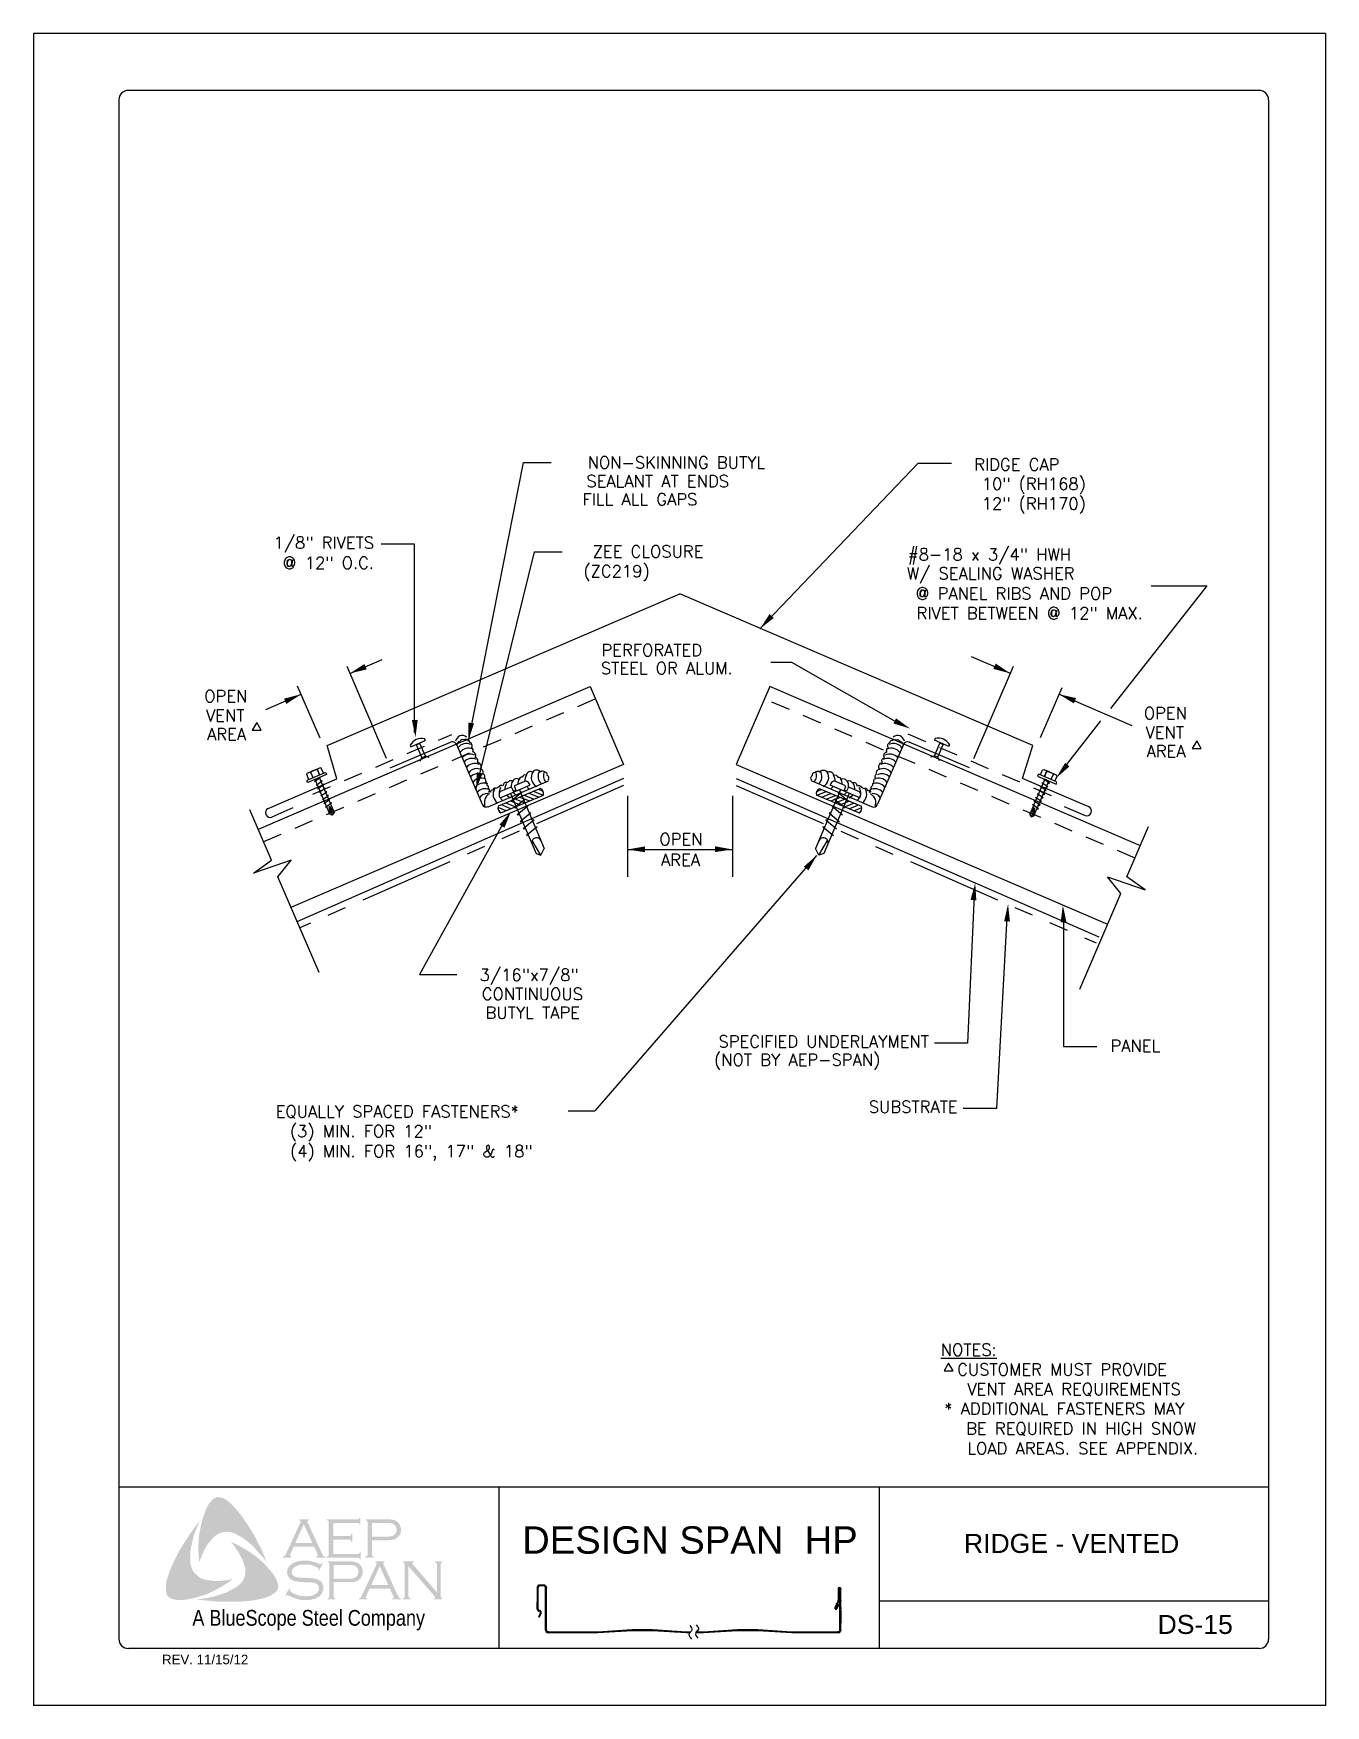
# Model space of a CAD drawing. Extents: x 137.8 to 146.3, y -26 to -15.
import ezdxf
from ezdxf.enums import TextEntityAlignment as Align

# ---------------------------------------------------------------- set-up
doc = ezdxf.new("R2010")
doc.units = 0
doc.header["$LTSCALE"] = 0.5
doc.header["$MEASUREMENT"] = 0
doc.linetypes.add('HIDDEN', pattern=[0.375, 0.25, -0.125])
doc.linetypes.add('PHANTOM', pattern=[2.5, 1.25, -0.25, 0.25, -0.25, 0.25, -0.25])
doc.layers.get('0').update_dxf_attribs({"linetype": 'CONTINUOUS'})
for name, color, linetype in [('BORDER', 9, 'CONTINUOUS'), ('DIM', 4, 'CONTINUOUS'), ('DWG', 2, 'CONTINUOUS'), ('LAYER_1', 160, 'CONTINUOUS')]:
    doc.layers.add(name, color=color, linetype=linetype)
doc.styles.add('ROMAND', font='romand.shx')
doc.styles.get("Standard").update_dxf_attribs({"font": 'romans.shx'})
doc.styles.add('STD', font='simplex.shx', dxfattribs={"height": 0.125})

msp = doc.modelspace()

# ---------------------------------------------------------------- texts
at = {"layer": 'BORDER', "attachment_point": 5, "style": 'ROMAND'}
for s, insert, char_height, width in [('\\pt1.98;{\\fArial|b0|i0|c0|p34;DESIGN SPAN  HP }', (142.076, -24.937), 0.18, 2.50147), ('\\pt1.375;{\\fArial|b0|i0|c0|p34;RIDGE - VENTED}', (144.587, -24.959), 0.125, 2.50147), ('\\pt1.375;{\\fArial|b0|i0|c0|p34;DS-15}', (145.4, -25.492), 0.125, 0.60955), ('\\pt0.6875;{\\fArial|b0|i0|c0|p34;REV. 11/15/12}', (138.887, -25.722), 0.0625, 0.80556)]:
    msp.add_mtext(s, dxfattribs=dict(at, insert=insert, char_height=char_height, width=width))
at = {"layer": 'DIM'}
for s, height, p in [('NON-SKINNING BUTYL', 0.07875, (142.571, -17.887)), ('RIDGE CAP', 0.0788, (144.507, -17.9)), ('SEALANT AT ENDS', 0.07875, (142.333, -18.009)), ('FILL ALL GAPS', 0.07875, (142.125, -18.129)), ('1/8" RIVETS', 0.07875, (139.998, -18.414)), ('@ 12" O.C.', 0.0788, (139.998, -18.547)), ('ZEE CLOSURE', 0.07875, (142.165, -18.472)), ('#8-18 x 3/4" HWH', 0.07875, (144.583, -18.491)), ('(ZC219)', 0.0788, (141.811, -18.602)), ('W/ SEALING WASHER', 0.07875, (144.606, -18.616)), ('@ PANEL RIBS AND POP', 0.07875, (144.853, -18.748)), ('RIVET BETWEEN @ 12" MAX.', 0.07875, (145.055, -18.878)), ('3/16"x7/8"', 0.0788, (141.344, -21.258)), ('CONTINUOUS', 0.0788, (141.372, -21.383)), ('BUTYL TAPE', 0.0788, (141.353, -21.506)), ('SPECIFIED UNDERLAYMENT', 0.07875, (143.648, -21.696)), ('PANEL', 0.0788, (145.17, -21.725)), ('(NOT BY AEP-SPAN)', 0.07875, (143.328, -21.816)), ('SUBSTRATE', 0.0788, (143.837, -22.125))]:
    msp.add_text(s, height=height, dxfattribs=at).set_placement(p, align=Align.RIGHT)
for s, height, p in [('PERFORATED', 0.0788, (141.494, -19.121)), ('STEEL OR ALUM.', 0.07875, (141.49, -19.24)), ('EQUALLY SPACED FASTENERS*', 0.07875, (139.351, -22.156)), ('(3) MIN. FOR 12"', 0.07875, (139.444, -22.286)), ('(4) MIN. FOR 16", 17" & 18"', 0.07875, (139.445, -22.417)), ('%%UNOTES:', 0.0788, (143.726, -23.723)), ('  CUSTOMER MUST PROVIDE', 0.07875, (143.726, -23.853)), ('VENT AREA REQUIREMENTS', 0.07875, (143.901, -23.982)), ('* ADDITIONAL FASTENERS MAY', 0.07875, (143.749, -24.111)), ('BE REQUIRED IN HIGH SNOW', 0.07875, (143.893, -24.242)), ('LOAD AREAS. SEE APPENDIX.', 0.07875, (143.901, -24.372))]:
    msp.add_text(s, height=height, dxfattribs=at).set_placement(p)
for s, p in [('OPEN', (139.023, -19.384)), ('OPEN', (145.204, -19.497)), ('VENT', (139.019, -19.511)), ('AREA', (139.028, -19.635)), ('VENT', (145.2, -19.623)), ('AREA', (145.208, -19.747)), ('OPEN', (142.017, -20.326)), ('AREA', (142.014, -20.462))]:
    msp.add_text(s, height=0.0788, dxfattribs=at).set_placement(p, align=Align.MIDDLE_CENTER)
at = {"layer": 'DIM', "char_height": 0.07875, "attachment_point": 5}
for s, insert in [('\\A1;10" (RH168)', (144.338, -18.001)), ('\\A1;12" (RH170)', (144.338, -18.131))]:
    msp.add_mtext(s, dxfattribs=dict(at, insert=insert))

# ---------------------------------------------------------------- blocks, each defined once
blk = doc.blocks.new('Blue Logo')
at = {"layer": 'LAYER_1'}
for points in [[(-1.711, 0.897), (-1.683, 0.858), (-1.657, 0.82), (-1.632, 0.781), (-1.606, 0.739), (-1.586, 0.696), (-1.564, 0.656), (-1.545, 0.611), (-1.529, 0.569), (-1.551, 0.599), (-1.578, 0.627), (-1.602, 0.656), (-1.628, 0.684), (-1.657, 0.706), (-1.687, 0.729), (-1.703, 0.739), (-1.719, 0.747), (-1.738, 0.757), (-1.756, 0.763), (-1.774, 0.767), (-1.788, 0.769), (-1.806, 0.767), (-1.823, 0.765), (-1.839, 0.759), (-1.853, 0.751), (-1.867, 0.741), (-1.879, 0.731), (-1.895, 0.712), (-1.91, 0.694), (-1.924, 0.676), (-1.934, 0.656), (-1.946, 0.633), (-1.954, 0.613), (-1.972, 0.569), (-1.976, 0.613), (-1.978, 0.662), (-1.976, 0.706), (-1.972, 0.753), (-1.964, 0.795), (-1.954, 0.84), (-1.94, 0.882), (-1.924, 0.923), (-1.912, 0.947), (-1.903, 0.959), (-1.893, 0.969), (-1.885, 0.98), (-1.873, 0.988), (-1.861, 0.994), (-1.847, 0.996), (-1.837, 0.996), (-1.827, 0.992), (-1.814, 0.99), (-1.806, 0.984), (-1.786, 0.973), (-1.77, 0.959), (-1.754, 0.943), (-1.738, 0.927), (-1.711, 0.897)], [(-2.029, 0.557), (-2.025, 0.538), (-2.019, 0.522), (-2.011, 0.508), (-1.999, 0.494), (-1.986, 0.482), (-1.972, 0.47), (-1.956, 0.461), (-1.94, 0.455), (-1.918, 0.451), (-1.893, 0.447), (-1.869, 0.445), (-1.845, 0.445), (-1.821, 0.447), (-1.796, 0.449), (-1.75, 0.457), (-1.788, 0.431), (-1.829, 0.405), (-1.871, 0.383), (-1.912, 0.362), (-1.956, 0.348), (-1.978, 0.34), (-2.003, 0.334), (-2.025, 0.328), (-2.049, 0.324), (-2.073, 0.32), (-2.096, 0.32), (-2.122, 0.32), (-2.132, 0.322), (-2.144, 0.326), (-2.156, 0.328), (-2.165, 0.334), (-2.175, 0.342), (-2.183, 0.35), (-2.187, 0.36), (-2.189, 0.37), (-2.191, 0.391), (-2.191, 0.411), (-2.189, 0.433), (-2.185, 0.453), (-2.179, 0.474), (-2.165, 0.512), (-2.146, 0.557), (-2.126, 0.599), (-2.104, 0.642), (-2.08, 0.682), (-2.053, 0.723), (-2.027, 0.763), (-1.999, 0.801), (-1.968, 0.84), (-1.997, 0.773), (-2.009, 0.739), (-2.017, 0.704), (-2.025, 0.67), (-2.031, 0.631), (-2.031, 0.613), (-2.031, 0.595), (-2.031, 0.575), (-2.029, 0.557)], [(-1.09, 0.716), (-1.09, 0.623), (-0.93, 0.623), (-0.924, 0.623), (-0.92, 0.627), (-0.916, 0.629), (-0.916, 0.633), (-0.91, 0.633), (-0.91, 0.587), (-0.916, 0.587), (-0.916, 0.593), (-0.92, 0.597), (-0.924, 0.599), (-0.93, 0.599), (-1.133, 0.599), (-1.133, 0.605), (-1.124, 0.607), (-1.122, 0.611), (-1.12, 0.613), (-1.12, 0.621), (-1.12, 0.83), (-1.12, 0.836), (-1.122, 0.84), (-1.126, 0.844), (-1.133, 0.844), (-1.133, 0.85), (-0.932, 0.85), (-0.926, 0.85), (-0.922, 0.852), (-0.92, 0.856), (-0.916, 0.862), (-0.912, 0.862), (-0.912, 0.816), (-0.916, 0.816), (-0.92, 0.822), (-0.922, 0.824), (-0.926, 0.826), (-0.932, 0.826), (-1.09, 0.826), (-1.09, 0.741), (-0.987, 0.741), (-0.981, 0.741), (-0.977, 0.743), (-0.973, 0.747), (-0.973, 0.753), (-0.965, 0.753), (-0.965, 0.704), (-0.973, 0.704), (-0.973, 0.71), (-0.977, 0.714), (-0.981, 0.716), (-0.987, 0.716), (-1.09, 0.716)], [(-1.47, 0.466), (-1.46, 0.443), (-1.456, 0.433), (-1.454, 0.419), (-1.452, 0.407), (-1.454, 0.397), (-1.46, 0.385), (-1.466, 0.374), (-1.483, 0.362), (-1.501, 0.35), (-1.519, 0.342), (-1.539, 0.334), (-1.559, 0.328), (-1.58, 0.324), (-1.62, 0.316), (-1.667, 0.312), (-1.711, 0.308), (-1.76, 0.308), (-1.806, 0.308), (-1.853, 0.308), (-1.899, 0.314), (-1.946, 0.318), (-1.99, 0.324), (-1.954, 0.328), (-1.914, 0.334), (-1.877, 0.342), (-1.839, 0.354), (-1.802, 0.366), (-1.786, 0.372), (-1.768, 0.383), (-1.752, 0.391), (-1.736, 0.401), (-1.719, 0.411), (-1.703, 0.425), (-1.693, 0.437), (-1.683, 0.449), (-1.677, 0.464), (-1.671, 0.48), (-1.669, 0.496), (-1.669, 0.512), (-1.669, 0.53), (-1.675, 0.544), (-1.681, 0.567), (-1.689, 0.589), (-1.701, 0.609), (-1.711, 0.629), (-1.725, 0.65), (-1.738, 0.67), (-1.766, 0.704), (-1.725, 0.684), (-1.683, 0.662), (-1.64, 0.636), (-1.6, 0.607), (-1.582, 0.593), (-1.564, 0.577), (-1.545, 0.559), (-1.529, 0.542), (-1.513, 0.522), (-1.497, 0.506), (-1.483, 0.486), (-1.47, 0.466)], [(-1.159, 0.559), (-1.185, 0.512), (-1.189, 0.514), (-1.187, 0.524), (-1.187, 0.528), (-1.189, 0.53), (-1.201, 0.536), (-1.22, 0.544), (-1.238, 0.551), (-1.258, 0.553), (-1.278, 0.553), (-1.294, 0.553), (-1.311, 0.551), (-1.325, 0.546), (-1.339, 0.54), (-1.349, 0.534), (-1.357, 0.524), (-1.361, 0.516), (-1.363, 0.504), (-1.363, 0.496), (-1.359, 0.488), (-1.353, 0.48), (-1.345, 0.474), (-1.335, 0.47), (-1.321, 0.468), (-1.278, 0.466), (-1.242, 0.464), (-1.216, 0.461), (-1.201, 0.457), (-1.187, 0.453), (-1.179, 0.447), (-1.173, 0.443), (-1.167, 0.437), (-1.163, 0.431), (-1.161, 0.423), (-1.157, 0.417), (-1.155, 0.407), (-1.155, 0.399), (-1.157, 0.383), (-1.161, 0.377), (-1.163, 0.368), (-1.167, 0.362), (-1.171, 0.356), (-1.183, 0.342), (-1.191, 0.338), (-1.201, 0.334), (-1.209, 0.328), (-1.222, 0.326), (-1.244, 0.32), (-1.27, 0.32), (-1.298, 0.32), (-1.313, 0.322), (-1.327, 0.326), (-1.351, 0.334), (-1.383, 0.348), (-1.394, 0.354), (-1.398, 0.352), (-1.402, 0.348), (-1.406, 0.35), (-1.379, 0.397), (-1.375, 0.393), (-1.377, 0.383), (-1.375, 0.381), (-1.371, 0.377), (-1.355, 0.364), (-1.335, 0.356), (-1.313, 0.348), (-1.292, 0.346), (-1.272, 0.344), (-1.25, 0.346), (-1.23, 0.348), (-1.213, 0.356), (-1.201, 0.364), (-1.193, 0.372), (-1.187, 0.381), (-1.185, 0.389), (-1.185, 0.397), (-1.187, 0.409), (-1.187, 0.413), (-1.191, 0.419), (-1.199, 0.425), (-1.211, 0.431), (-1.222, 0.433), (-1.23, 0.435), (-1.284, 0.437), (-1.313, 0.439), (-1.335, 0.443), (-1.349, 0.445), (-1.365, 0.453), (-1.371, 0.457), (-1.375, 0.461), (-1.381, 0.468), (-1.385, 0.474), (-1.39, 0.482), (-1.392, 0.488), (-1.394, 0.496), (-1.394, 0.502), (-1.392, 0.516), (-1.39, 0.528), (-1.383, 0.538), (-1.373, 0.549), (-1.365, 0.557), (-1.355, 0.561), (-1.345, 0.567), (-1.333, 0.571), (-1.321, 0.575), (-1.307, 0.577), (-1.292, 0.579), (-1.276, 0.579), (-1.252, 0.579), (-1.23, 0.573), (-1.207, 0.567), (-1.181, 0.557), (-1.173, 0.555), (-1.169, 0.557), (-1.165, 0.561), (-1.159, 0.559)], [(-0.596, 0.542), (-0.596, 0.346), (-0.594, 0.338), (-0.592, 0.334), (-0.588, 0.332), (-0.582, 0.328), (-0.582, 0.324), (-0.633, 0.324), (-0.633, 0.328), (-0.627, 0.332), (-0.623, 0.334), (-0.623, 0.338), (-0.621, 0.346), (-0.621, 0.553), (-0.623, 0.559), (-0.623, 0.565), (-0.627, 0.567), (-0.633, 0.569), (-0.633, 0.575), (-0.56, 0.575), (-0.56, 0.569), (-0.568, 0.565), (-0.568, 0.563), (-0.568, 0.561), (-0.568, 0.555), (-0.56, 0.546), (-0.408, 0.37), (-0.408, 0.553), (-0.41, 0.559), (-0.412, 0.565), (-0.414, 0.567), (-0.42, 0.569), (-0.42, 0.575), (-0.372, 0.575), (-0.372, 0.569), (-0.378, 0.567), (-0.38, 0.565), (-0.382, 0.559), (-0.384, 0.553), (-0.384, 0.346), (-0.382, 0.338), (-0.38, 0.334), (-0.378, 0.332), (-0.372, 0.328), (-0.372, 0.324), (-0.428, 0.324), (-0.428, 0.328), (-0.422, 0.332), (-0.42, 0.334), (-0.42, 0.336), (-0.422, 0.342), (-0.428, 0.35), (-0.596, 0.542)]]:
    blk.add_hatch(color=7, dxfattribs=at).paths.add_polyline_path(points)
h = blk.add_hatch(color=7, dxfattribs=at)
edge = h.paths.add_edge_path(flags=16)
edge.add_spline(control_points=[(-1.228, 0.694), (-1.228, 0.694), (-1.284, 0.818), (-1.284, 0.818), (-1.284, 0.818), (-1.341, 0.694), (-1.341, 0.694), (-1.341, 0.694), (-1.228, 0.694), (-1.228, 0.694), (-1.228, 0.694), (-1.228, 0.694), (-1.228, 0.694), (-1.228, 0.694), (-1.228, 0.694), (-1.228, 0.694)], knot_values=[0, 0, 0, 0, 1, 1, 1, 2, 2, 2, 3, 3, 3, 4, 4, 4, 5, 5, 5, 5], degree=3, periodic=0)
edge = h.paths.add_edge_path()
edge.add_spline(control_points=[(-1.216, 0.67), (-1.216, 0.67), (-1.351, 0.67), (-1.351, 0.67), (-1.351, 0.67), (-1.373, 0.621), (-1.373, 0.621), (-1.373, 0.621), (-1.373, 0.621), (-1.373, 0.621), (-1.373, 0.621), (-1.375, 0.613), (-1.375, 0.613), (-1.375, 0.613), (-1.375, 0.613), (-1.375, 0.613), (-1.375, 0.613), (-1.375, 0.611), (-1.375, 0.611), (-1.375, 0.611), (-1.373, 0.607), (-1.373, 0.607), (-1.373, 0.607), (-1.365, 0.605), (-1.365, 0.605), (-1.365, 0.605), (-1.365, 0.599), (-1.365, 0.599), (-1.365, 0.599), (-1.42, 0.599), (-1.42, 0.599), (-1.42, 0.599), (-1.42, 0.605), (-1.42, 0.605), (-1.42, 0.605), (-1.42, 0.605), (-1.42, 0.605), (-1.42, 0.605), (-1.414, 0.607), (-1.414, 0.607), (-1.414, 0.607), (-1.41, 0.611), (-1.41, 0.611), (-1.41, 0.611), (-1.41, 0.611), (-1.41, 0.611), (-1.41, 0.611), (-1.404, 0.617), (-1.404, 0.617), (-1.404, 0.617), (-1.398, 0.629), (-1.398, 0.629), (-1.398, 0.629), (-1.307, 0.828), (-1.307, 0.828), (-1.307, 0.828), (-1.307, 0.828), (-1.307, 0.828), (-1.307, 0.828), (-1.305, 0.836), (-1.305, 0.836), (-1.305, 0.836), (-1.305, 0.836), (-1.305, 0.836), (-1.305, 0.836), (-1.305, 0.84), (-1.305, 0.84), (-1.305, 0.84), (-1.307, 0.842), (-1.307, 0.842), (-1.307, 0.842), (-1.313, 0.844), (-1.313, 0.844), (-1.313, 0.844), (-1.313, 0.85), (-1.313, 0.85), (-1.313, 0.85), (-1.25, 0.85), (-1.25, 0.85), (-1.25, 0.85), (-1.25, 0.844), (-1.25, 0.844), (-1.25, 0.844), (-1.25, 0.844), (-1.25, 0.844), (-1.25, 0.844), (-1.258, 0.842), (-1.258, 0.842), (-1.258, 0.842), (-1.26, 0.84), (-1.26, 0.84), (-1.26, 0.84), (-1.26, 0.836), (-1.26, 0.836), (-1.26, 0.836), (-1.26, 0.836), (-1.26, 0.836), (-1.26, 0.836), (-1.258, 0.828), (-1.258, 0.828), (-1.258, 0.828), (-1.169, 0.636), (-1.169, 0.636), (-1.169, 0.636), (-1.169, 0.636), (-1.169, 0.636), (-1.169, 0.636), (-1.161, 0.621), (-1.161, 0.621), (-1.161, 0.621), (-1.157, 0.611), (-1.157, 0.611), (-1.157, 0.611), (-1.157, 0.611), (-1.157, 0.611), (-1.157, 0.611), (-1.153, 0.607), (-1.153, 0.607), (-1.153, 0.607), (-1.143, 0.605), (-1.143, 0.605), (-1.143, 0.605), (-1.143, 0.599), (-1.143, 0.599), (-1.143, 0.599), (-1.201, 0.599), (-1.201, 0.599), (-1.201, 0.599), (-1.201, 0.605), (-1.201, 0.605), (-1.201, 0.605), (-1.201, 0.605), (-1.201, 0.605), (-1.201, 0.605), (-1.197, 0.607), (-1.197, 0.607), (-1.197, 0.607), (-1.195, 0.607), (-1.195, 0.607), (-1.195, 0.607), (-1.193, 0.611), (-1.193, 0.611), (-1.193, 0.611), (-1.191, 0.613), (-1.191, 0.613), (-1.191, 0.613), (-1.191, 0.613), (-1.191, 0.613), (-1.191, 0.613), (-1.193, 0.617), (-1.193, 0.617), (-1.193, 0.617), (-1.195, 0.625), (-1.195, 0.625), (-1.195, 0.625), (-1.216, 0.67), (-1.216, 0.67), (-1.216, 0.67), (-1.216, 0.67), (-1.216, 0.67), (-1.216, 0.67), (-1.216, 0.67), (-1.216, 0.67)], knot_values=[0, 0, 0, 0, 1, 1, 1, 2, 2, 2, 3, 3, 3, 4, 4, 4, 5, 5, 5, 6, 6, 6, 7, 7, 7, 8, 8, 8, 9, 9, 9, 10, 10, 10, 11, 11, 11, 12, 12, 12, 13, 13, 13, 14, 14, 14, 15, 15, 15, 16, 16, 16, 17, 17, 17, 18, 18, 18, 19, 19, 19, 20, 20, 20, 21, 21, 21, 22, 22, 22, 23, 23, 23, 24, 24, 24, 25, 25, 25, 26, 26, 26, 27, 27, 27, 28, 28, 28, 29, 29, 29, 30, 30, 30, 31, 31, 31, 32, 32, 32, 33, 33, 33, 34, 34, 34, 35, 35, 35, 36, 36, 36, 37, 37, 37, 38, 38, 38, 39, 39, 39, 40, 40, 40, 41, 41, 41, 42, 42, 42, 43, 43, 43, 44, 44, 44, 45, 45, 45, 46, 46, 46, 47, 47, 47, 48, 48, 48, 49, 49, 49, 50, 50, 50, 51, 51, 51, 52, 52, 52, 53, 53, 53, 54, 54, 54, 54], degree=3, periodic=0)
h = blk.add_hatch(color=7, dxfattribs=at)
edge = h.paths.add_edge_path(flags=16)
edge.add_spline(control_points=[(-0.835, 0.737), (-0.835, 0.737), (-0.742, 0.737), (-0.742, 0.737), (-0.742, 0.737), (-0.742, 0.737), (-0.742, 0.737), (-0.742, 0.737), (-0.724, 0.737), (-0.724, 0.737), (-0.724, 0.737), (-0.71, 0.739), (-0.71, 0.739), (-0.71, 0.739), (-0.71, 0.739), (-0.71, 0.739), (-0.71, 0.739), (-0.7, 0.741), (-0.7, 0.741), (-0.7, 0.741), (-0.693, 0.745), (-0.693, 0.745), (-0.693, 0.745), (-0.693, 0.745), (-0.693, 0.745), (-0.693, 0.745), (-0.685, 0.751), (-0.685, 0.751), (-0.685, 0.751), (-0.679, 0.759), (-0.679, 0.759), (-0.679, 0.759), (-0.675, 0.769), (-0.675, 0.769), (-0.675, 0.769), (-0.673, 0.781), (-0.673, 0.781), (-0.673, 0.781), (-0.673, 0.781), (-0.673, 0.781), (-0.673, 0.781), (-0.675, 0.793), (-0.675, 0.793), (-0.675, 0.793), (-0.679, 0.803), (-0.679, 0.803), (-0.679, 0.803), (-0.685, 0.812), (-0.685, 0.812), (-0.685, 0.812), (-0.693, 0.818), (-0.693, 0.818), (-0.693, 0.818), (-0.693, 0.818), (-0.693, 0.818), (-0.693, 0.818), (-0.7, 0.822), (-0.7, 0.822), (-0.7, 0.822), (-0.71, 0.824), (-0.71, 0.824), (-0.71, 0.824), (-0.71, 0.824), (-0.71, 0.824), (-0.71, 0.824), (-0.724, 0.826), (-0.724, 0.826), (-0.724, 0.826), (-0.742, 0.826), (-0.742, 0.826), (-0.742, 0.826), (-0.835, 0.826), (-0.835, 0.826), (-0.835, 0.826), (-0.835, 0.737), (-0.835, 0.737), (-0.835, 0.737), (-0.835, 0.737), (-0.835, 0.737), (-0.835, 0.737), (-0.835, 0.737), (-0.835, 0.737)], knot_values=[0, 0, 0, 0, 1, 1, 1, 2, 2, 2, 3, 3, 3, 4, 4, 4, 5, 5, 5, 6, 6, 6, 7, 7, 7, 8, 8, 8, 9, 9, 9, 10, 10, 10, 11, 11, 11, 12, 12, 12, 13, 13, 13, 14, 14, 14, 15, 15, 15, 16, 16, 16, 17, 17, 17, 18, 18, 18, 19, 19, 19, 20, 20, 20, 21, 21, 21, 22, 22, 22, 23, 23, 23, 24, 24, 24, 25, 25, 25, 26, 26, 26, 27, 27, 27, 27], degree=3, periodic=0)
edge = h.paths.add_edge_path()
edge.add_spline(control_points=[(-0.835, 0.712), (-0.835, 0.712), (-0.835, 0.619), (-0.835, 0.619), (-0.835, 0.619), (-0.835, 0.619), (-0.835, 0.619), (-0.835, 0.619), (-0.835, 0.613), (-0.835, 0.613), (-0.835, 0.613), (-0.833, 0.611), (-0.833, 0.611), (-0.833, 0.611), (-0.833, 0.611), (-0.833, 0.611), (-0.833, 0.611), (-0.829, 0.607), (-0.829, 0.607), (-0.829, 0.607), (-0.825, 0.605), (-0.825, 0.605), (-0.825, 0.605), (-0.825, 0.599), (-0.825, 0.599), (-0.825, 0.599), (-0.876, 0.599), (-0.876, 0.599), (-0.876, 0.599), (-0.876, 0.605), (-0.876, 0.605), (-0.876, 0.605), (-0.876, 0.605), (-0.876, 0.605), (-0.876, 0.605), (-0.872, 0.607), (-0.872, 0.607), (-0.872, 0.607), (-0.867, 0.611), (-0.867, 0.611), (-0.867, 0.611), (-0.867, 0.611), (-0.867, 0.611), (-0.867, 0.611), (-0.865, 0.613), (-0.865, 0.613), (-0.865, 0.613), (-0.865, 0.619), (-0.865, 0.619), (-0.865, 0.619), (-0.865, 0.832), (-0.865, 0.832), (-0.865, 0.832), (-0.865, 0.832), (-0.865, 0.832), (-0.865, 0.832), (-0.865, 0.836), (-0.865, 0.836), (-0.865, 0.836), (-0.867, 0.84), (-0.867, 0.84), (-0.867, 0.84), (-0.867, 0.84), (-0.867, 0.84), (-0.867, 0.84), (-0.872, 0.844), (-0.872, 0.844), (-0.872, 0.844), (-0.876, 0.844), (-0.876, 0.844), (-0.876, 0.844), (-0.876, 0.85), (-0.876, 0.85), (-0.876, 0.85), (-0.744, 0.85), (-0.744, 0.85), (-0.744, 0.85), (-0.744, 0.85), (-0.744, 0.85), (-0.744, 0.85), (-0.72, 0.85), (-0.72, 0.85), (-0.72, 0.85), (-0.7, 0.848), (-0.7, 0.848), (-0.7, 0.848), (-0.7, 0.848), (-0.7, 0.848), (-0.7, 0.848), (-0.685, 0.844), (-0.685, 0.844), (-0.685, 0.844), (-0.673, 0.836), (-0.673, 0.836), (-0.673, 0.836), (-0.673, 0.836), (-0.673, 0.836), (-0.673, 0.836), (-0.667, 0.832), (-0.667, 0.832), (-0.667, 0.832), (-0.663, 0.828), (-0.663, 0.828), (-0.663, 0.828), (-0.653, 0.816), (-0.653, 0.816), (-0.653, 0.816), (-0.653, 0.816), (-0.653, 0.816), (-0.653, 0.816), (-0.651, 0.808), (-0.651, 0.808), (-0.651, 0.808), (-0.647, 0.799), (-0.647, 0.799), (-0.647, 0.799), (-0.645, 0.791), (-0.645, 0.791), (-0.645, 0.791), (-0.645, 0.781), (-0.645, 0.781), (-0.645, 0.781), (-0.645, 0.781), (-0.645, 0.781), (-0.645, 0.781), (-0.645, 0.769), (-0.645, 0.769), (-0.645, 0.769), (-0.649, 0.759), (-0.649, 0.759), (-0.649, 0.759), (-0.653, 0.747), (-0.653, 0.747), (-0.653, 0.747), (-0.659, 0.739), (-0.659, 0.739), (-0.659, 0.739), (-0.659, 0.739), (-0.659, 0.739), (-0.659, 0.739), (-0.667, 0.733), (-0.667, 0.733), (-0.667, 0.733), (-0.673, 0.725), (-0.673, 0.725), (-0.673, 0.725), (-0.681, 0.721), (-0.681, 0.721), (-0.681, 0.721), (-0.691, 0.718), (-0.691, 0.718), (-0.691, 0.718), (-0.691, 0.718), (-0.691, 0.718), (-0.691, 0.718), (-0.702, 0.716), (-0.702, 0.716), (-0.702, 0.716), (-0.714, 0.714), (-0.714, 0.714), (-0.714, 0.714), (-0.744, 0.712), (-0.744, 0.712), (-0.744, 0.712), (-0.835, 0.712), (-0.835, 0.712), (-0.835, 0.712), (-0.835, 0.712), (-0.835, 0.712), (-0.835, 0.712), (-0.835, 0.712), (-0.835, 0.712)], knot_values=[0, 0, 0, 0, 1, 1, 1, 2, 2, 2, 3, 3, 3, 4, 4, 4, 5, 5, 5, 6, 6, 6, 7, 7, 7, 8, 8, 8, 9, 9, 9, 10, 10, 10, 11, 11, 11, 12, 12, 12, 13, 13, 13, 14, 14, 14, 15, 15, 15, 16, 16, 16, 17, 17, 17, 18, 18, 18, 19, 19, 19, 20, 20, 20, 21, 21, 21, 22, 22, 22, 23, 23, 23, 24, 24, 24, 25, 25, 25, 26, 26, 26, 27, 27, 27, 28, 28, 28, 29, 29, 29, 30, 30, 30, 31, 31, 31, 32, 32, 32, 33, 33, 33, 34, 34, 34, 35, 35, 35, 36, 36, 36, 37, 37, 37, 38, 38, 38, 39, 39, 39, 40, 40, 40, 41, 41, 41, 42, 42, 42, 43, 43, 43, 44, 44, 44, 45, 45, 45, 46, 46, 46, 47, 47, 47, 48, 48, 48, 49, 49, 49, 50, 50, 50, 51, 51, 51, 52, 52, 52, 53, 53, 53, 54, 54, 54, 55, 55, 55, 56, 56, 56, 57, 57, 57, 57], degree=3, periodic=0)
h = blk.add_hatch(color=7, dxfattribs=at)
edge = h.paths.add_edge_path(flags=16)
edge.add_spline(control_points=[(-1.088, 0.459), (-1.088, 0.459), (-0.993, 0.459), (-0.993, 0.459), (-0.993, 0.459), (-0.993, 0.459), (-0.993, 0.459), (-0.993, 0.459), (-0.975, 0.459), (-0.975, 0.459), (-0.975, 0.459), (-0.963, 0.461), (-0.963, 0.461), (-0.963, 0.461), (-0.963, 0.461), (-0.963, 0.461), (-0.963, 0.461), (-0.952, 0.466), (-0.952, 0.466), (-0.952, 0.466), (-0.944, 0.468), (-0.944, 0.468), (-0.944, 0.468), (-0.944, 0.468), (-0.944, 0.468), (-0.944, 0.468), (-0.936, 0.474), (-0.936, 0.474), (-0.936, 0.474), (-0.93, 0.484), (-0.93, 0.484), (-0.93, 0.484), (-0.926, 0.494), (-0.926, 0.494), (-0.926, 0.494), (-0.924, 0.506), (-0.924, 0.506), (-0.924, 0.506), (-0.924, 0.506), (-0.924, 0.506), (-0.924, 0.506), (-0.926, 0.516), (-0.926, 0.516), (-0.926, 0.516), (-0.93, 0.528), (-0.93, 0.528), (-0.93, 0.528), (-0.936, 0.536), (-0.936, 0.536), (-0.936, 0.536), (-0.944, 0.542), (-0.944, 0.542), (-0.944, 0.542), (-0.944, 0.542), (-0.944, 0.542), (-0.944, 0.542), (-0.952, 0.546), (-0.952, 0.546), (-0.952, 0.546), (-0.963, 0.549), (-0.963, 0.549), (-0.963, 0.549), (-0.963, 0.549), (-0.963, 0.549), (-0.963, 0.549), (-0.975, 0.551), (-0.975, 0.551), (-0.975, 0.551), (-0.993, 0.551), (-0.993, 0.551), (-0.993, 0.551), (-1.088, 0.551), (-1.088, 0.551), (-1.088, 0.551), (-1.088, 0.459), (-1.088, 0.459), (-1.088, 0.459), (-1.088, 0.459), (-1.088, 0.459), (-1.088, 0.459), (-1.088, 0.459), (-1.088, 0.459)], knot_values=[0, 0, 0, 0, 1, 1, 1, 2, 2, 2, 3, 3, 3, 4, 4, 4, 5, 5, 5, 6, 6, 6, 7, 7, 7, 8, 8, 8, 9, 9, 9, 10, 10, 10, 11, 11, 11, 12, 12, 12, 13, 13, 13, 14, 14, 14, 15, 15, 15, 16, 16, 16, 17, 17, 17, 18, 18, 18, 19, 19, 19, 20, 20, 20, 21, 21, 21, 22, 22, 22, 23, 23, 23, 24, 24, 24, 25, 25, 25, 26, 26, 26, 27, 27, 27, 27], degree=3, periodic=0)
edge = h.paths.add_edge_path()
edge.add_spline(control_points=[(-1.088, 0.437), (-1.088, 0.437), (-1.088, 0.342), (-1.088, 0.342), (-1.088, 0.342), (-1.088, 0.342), (-1.088, 0.342), (-1.088, 0.342), (-1.086, 0.338), (-1.086, 0.338), (-1.086, 0.338), (-1.084, 0.334), (-1.084, 0.334), (-1.084, 0.334), (-1.084, 0.334), (-1.084, 0.334), (-1.084, 0.334), (-1.082, 0.332), (-1.082, 0.332), (-1.082, 0.332), (-1.076, 0.328), (-1.076, 0.328), (-1.076, 0.328), (-1.076, 0.324), (-1.076, 0.324), (-1.076, 0.324), (-1.128, 0.324), (-1.128, 0.324), (-1.128, 0.324), (-1.128, 0.328), (-1.128, 0.328), (-1.128, 0.328), (-1.128, 0.328), (-1.128, 0.328), (-1.128, 0.328), (-1.122, 0.332), (-1.122, 0.332), (-1.122, 0.332), (-1.118, 0.334), (-1.118, 0.334), (-1.118, 0.334), (-1.118, 0.334), (-1.118, 0.334), (-1.118, 0.334), (-1.118, 0.338), (-1.118, 0.338), (-1.118, 0.338), (-1.116, 0.342), (-1.116, 0.342), (-1.116, 0.342), (-1.116, 0.557), (-1.116, 0.557), (-1.116, 0.557), (-1.116, 0.557), (-1.116, 0.557), (-1.116, 0.557), (-1.118, 0.561), (-1.118, 0.561), (-1.118, 0.561), (-1.118, 0.565), (-1.118, 0.565), (-1.118, 0.565), (-1.118, 0.565), (-1.118, 0.565), (-1.118, 0.565), (-1.122, 0.567), (-1.122, 0.567), (-1.122, 0.567), (-1.128, 0.569), (-1.128, 0.569), (-1.128, 0.569), (-1.128, 0.575), (-1.128, 0.575), (-1.128, 0.575), (-0.997, 0.575), (-0.997, 0.575), (-0.997, 0.575), (-0.997, 0.575), (-0.997, 0.575), (-0.997, 0.575), (-0.973, 0.573), (-0.973, 0.573), (-0.973, 0.573), (-0.952, 0.571), (-0.952, 0.571), (-0.952, 0.571), (-0.952, 0.571), (-0.952, 0.571), (-0.952, 0.571), (-0.938, 0.567), (-0.938, 0.567), (-0.938, 0.567), (-0.924, 0.561), (-0.924, 0.561), (-0.924, 0.561), (-0.924, 0.561), (-0.924, 0.561), (-0.924, 0.561), (-0.92, 0.557), (-0.92, 0.557), (-0.92, 0.557), (-0.914, 0.551), (-0.914, 0.551), (-0.914, 0.551), (-0.904, 0.54), (-0.904, 0.54), (-0.904, 0.54), (-0.904, 0.54), (-0.904, 0.54), (-0.904, 0.54), (-0.902, 0.532), (-0.902, 0.532), (-0.902, 0.532), (-0.898, 0.522), (-0.898, 0.522), (-0.898, 0.522), (-0.896, 0.516), (-0.896, 0.516), (-0.896, 0.516), (-0.896, 0.506), (-0.896, 0.506), (-0.896, 0.506), (-0.896, 0.506), (-0.896, 0.506), (-0.896, 0.506), (-0.898, 0.494), (-0.898, 0.494), (-0.898, 0.494), (-0.9, 0.482), (-0.9, 0.482), (-0.9, 0.482), (-0.906, 0.472), (-0.906, 0.472), (-0.906, 0.472), (-0.912, 0.461), (-0.912, 0.461), (-0.912, 0.461), (-0.912, 0.461), (-0.912, 0.461), (-0.912, 0.461), (-0.918, 0.455), (-0.918, 0.455), (-0.918, 0.455), (-0.926, 0.449), (-0.926, 0.449), (-0.926, 0.449), (-0.934, 0.445), (-0.934, 0.445), (-0.934, 0.445), (-0.944, 0.441), (-0.944, 0.441), (-0.944, 0.441), (-0.944, 0.441), (-0.944, 0.441), (-0.944, 0.441), (-0.952, 0.439), (-0.952, 0.439), (-0.952, 0.439), (-0.965, 0.439), (-0.965, 0.439), (-0.965, 0.439), (-0.997, 0.437), (-0.997, 0.437), (-0.997, 0.437), (-1.088, 0.437), (-1.088, 0.437), (-1.088, 0.437), (-1.088, 0.437), (-1.088, 0.437), (-1.088, 0.437), (-1.088, 0.437), (-1.088, 0.437)], knot_values=[0, 0, 0, 0, 1, 1, 1, 2, 2, 2, 3, 3, 3, 4, 4, 4, 5, 5, 5, 6, 6, 6, 7, 7, 7, 8, 8, 8, 9, 9, 9, 10, 10, 10, 11, 11, 11, 12, 12, 12, 13, 13, 13, 14, 14, 14, 15, 15, 15, 16, 16, 16, 17, 17, 17, 18, 18, 18, 19, 19, 19, 20, 20, 20, 21, 21, 21, 22, 22, 22, 23, 23, 23, 24, 24, 24, 25, 25, 25, 26, 26, 26, 27, 27, 27, 28, 28, 28, 29, 29, 29, 30, 30, 30, 31, 31, 31, 32, 32, 32, 33, 33, 33, 34, 34, 34, 35, 35, 35, 36, 36, 36, 37, 37, 37, 38, 38, 38, 39, 39, 39, 40, 40, 40, 41, 41, 41, 42, 42, 42, 43, 43, 43, 44, 44, 44, 45, 45, 45, 46, 46, 46, 47, 47, 47, 48, 48, 48, 49, 49, 49, 50, 50, 50, 51, 51, 51, 52, 52, 52, 53, 53, 53, 54, 54, 54, 55, 55, 55, 56, 56, 56, 57, 57, 57, 57], degree=3, periodic=0)
h = blk.add_hatch(color=7, dxfattribs=at)
edge = h.paths.add_edge_path(flags=16)
edge.add_spline(control_points=[(-0.728, 0.419), (-0.728, 0.419), (-0.785, 0.542), (-0.785, 0.542), (-0.785, 0.542), (-0.839, 0.419), (-0.839, 0.419), (-0.839, 0.419), (-0.728, 0.419), (-0.728, 0.419), (-0.728, 0.419), (-0.728, 0.419), (-0.728, 0.419), (-0.728, 0.419), (-0.728, 0.419), (-0.728, 0.419)], knot_values=[0, 0, 0, 0, 1, 1, 1, 2, 2, 2, 3, 3, 3, 4, 4, 4, 5, 5, 5, 5], degree=3, periodic=0)
edge = h.paths.add_edge_path()
edge.add_spline(control_points=[(-0.718, 0.395), (-0.718, 0.395), (-0.851, 0.395), (-0.851, 0.395), (-0.851, 0.395), (-0.874, 0.346), (-0.874, 0.346), (-0.874, 0.346), (-0.874, 0.346), (-0.874, 0.346), (-0.874, 0.346), (-0.876, 0.336), (-0.876, 0.336), (-0.876, 0.336), (-0.876, 0.336), (-0.876, 0.336), (-0.876, 0.336), (-0.876, 0.334), (-0.876, 0.334), (-0.876, 0.334), (-0.874, 0.332), (-0.874, 0.332), (-0.874, 0.332), (-0.865, 0.328), (-0.865, 0.328), (-0.865, 0.328), (-0.865, 0.324), (-0.865, 0.324), (-0.865, 0.324), (-0.922, 0.324), (-0.922, 0.324), (-0.922, 0.324), (-0.922, 0.328), (-0.922, 0.328), (-0.922, 0.328), (-0.922, 0.328), (-0.922, 0.328), (-0.922, 0.328), (-0.916, 0.332), (-0.916, 0.332), (-0.916, 0.332), (-0.91, 0.334), (-0.91, 0.334), (-0.91, 0.334), (-0.91, 0.334), (-0.91, 0.334), (-0.91, 0.334), (-0.906, 0.342), (-0.906, 0.342), (-0.906, 0.342), (-0.9, 0.354), (-0.9, 0.354), (-0.9, 0.354), (-0.807, 0.551), (-0.807, 0.551), (-0.807, 0.551), (-0.807, 0.551), (-0.807, 0.551), (-0.807, 0.551), (-0.805, 0.561), (-0.805, 0.561), (-0.805, 0.561), (-0.805, 0.561), (-0.805, 0.561), (-0.805, 0.561), (-0.805, 0.565), (-0.805, 0.565), (-0.805, 0.565), (-0.807, 0.565), (-0.807, 0.565), (-0.807, 0.565), (-0.813, 0.569), (-0.813, 0.569), (-0.813, 0.569), (-0.813, 0.575), (-0.813, 0.575), (-0.813, 0.575), (-0.752, 0.575), (-0.752, 0.575), (-0.752, 0.575), (-0.752, 0.569), (-0.752, 0.569), (-0.752, 0.569), (-0.752, 0.569), (-0.752, 0.569), (-0.752, 0.569), (-0.758, 0.565), (-0.758, 0.565), (-0.758, 0.565), (-0.76, 0.565), (-0.76, 0.565), (-0.76, 0.565), (-0.762, 0.561), (-0.762, 0.561), (-0.762, 0.561), (-0.762, 0.561), (-0.762, 0.561), (-0.762, 0.561), (-0.758, 0.551), (-0.758, 0.551), (-0.758, 0.551), (-0.671, 0.36), (-0.671, 0.36), (-0.671, 0.36), (-0.671, 0.36), (-0.671, 0.36), (-0.671, 0.36), (-0.661, 0.344), (-0.661, 0.344), (-0.661, 0.344), (-0.657, 0.334), (-0.657, 0.334), (-0.657, 0.334), (-0.657, 0.334), (-0.657, 0.334), (-0.657, 0.334), (-0.651, 0.332), (-0.651, 0.332), (-0.651, 0.332), (-0.645, 0.328), (-0.645, 0.328), (-0.645, 0.328), (-0.645, 0.324), (-0.645, 0.324), (-0.645, 0.324), (-0.704, 0.324), (-0.704, 0.324), (-0.704, 0.324), (-0.704, 0.328), (-0.704, 0.328), (-0.704, 0.328), (-0.704, 0.328), (-0.704, 0.328), (-0.704, 0.328), (-0.7, 0.33), (-0.7, 0.33), (-0.7, 0.33), (-0.695, 0.332), (-0.695, 0.332), (-0.695, 0.332), (-0.693, 0.334), (-0.693, 0.334), (-0.693, 0.334), (-0.693, 0.338), (-0.693, 0.338), (-0.693, 0.338), (-0.693, 0.338), (-0.693, 0.338), (-0.693, 0.338), (-0.693, 0.342), (-0.693, 0.342), (-0.693, 0.342), (-0.697, 0.348), (-0.697, 0.348), (-0.697, 0.348), (-0.718, 0.395), (-0.718, 0.395), (-0.718, 0.395), (-0.718, 0.395), (-0.718, 0.395), (-0.718, 0.395), (-0.718, 0.395), (-0.718, 0.395)], knot_values=[0, 0, 0, 0, 1, 1, 1, 2, 2, 2, 3, 3, 3, 4, 4, 4, 5, 5, 5, 6, 6, 6, 7, 7, 7, 8, 8, 8, 9, 9, 9, 10, 10, 10, 11, 11, 11, 12, 12, 12, 13, 13, 13, 14, 14, 14, 15, 15, 15, 16, 16, 16, 17, 17, 17, 18, 18, 18, 19, 19, 19, 20, 20, 20, 21, 21, 21, 22, 22, 22, 23, 23, 23, 24, 24, 24, 25, 25, 25, 26, 26, 26, 27, 27, 27, 28, 28, 28, 29, 29, 29, 30, 30, 30, 31, 31, 31, 32, 32, 32, 33, 33, 33, 34, 34, 34, 35, 35, 35, 36, 36, 36, 37, 37, 37, 38, 38, 38, 39, 39, 39, 40, 40, 40, 41, 41, 41, 42, 42, 42, 43, 43, 43, 44, 44, 44, 45, 45, 45, 46, 46, 46, 47, 47, 47, 48, 48, 48, 49, 49, 49, 50, 50, 50, 51, 51, 51, 52, 52, 52, 53, 53, 53, 54, 54, 54, 54], degree=3, periodic=0)
at = {"insert": (-2.017, 0.254), "char_height": 0.10359, "width": 1.55518, "attachment_point": 1, "style": 'STD'}
blk.add_mtext('{\\fArial Narrow|b0|i0|c0|p34;A BlueScope Steel Company}', dxfattribs=at)

# ---------------------------------------------------------------- linework, layer by layer
at = {"layer": 'BORDER'}
for p, q in [((146.257, -15.025), (137.757, -15.025)), ((137.757, -15.025), (137.757, -26.025)), ((146.257, -15.025), (146.257, -26.025)), ((145.82, -15.4), (138.382, -15.4)), ((138.32, -15.462), (138.32, -25.587)), ((145.882, -15.462), (145.882, -25.587)), ((145.882, -24.587), (138.32, -24.587)), ((140.82, -24.587), (140.82, -25.65)), ((143.32, -24.587), (143.32, -25.65)), ((141.071, -25.249), (141.071, -25.391)), ((141.076, -25.249), (141.076, -25.391)), ((141.115, -25.232), (141.088, -25.232)), ((141.115, -25.237), (141.088, -25.237)), ((141.127, -25.529), (141.127, -25.249)), ((141.132, -25.529), (141.132, -25.249)), ((143.052, -25.256), (143.052, -25.331)), ((143.057, -25.256), (143.057, -25.331)), ((143.06, -25.253), (143.06, -25.253)), ((143.063, -25.529), (143.063, -25.256)), ((143.069, -25.529), (143.069, -25.256)), ((141.071, -25.391), (141.071, -25.344)), ((141.084, -25.398), (141.085, -25.398)), ((141.084, -25.404), (141.085, -25.404)), ((143.051, -25.335), (143.03, -25.38)), ((143.034, -25.391), (143.034, -25.391)), ((143.056, -25.337), (143.035, -25.382)), ((143.036, -25.386), (143.036, -25.386)), ((143.04, -25.385), (143.051, -25.361)), ((143.045, -25.387), (143.056, -25.363)), ((143.056, -25.363), (143.051, -25.361)), ((143.069, -25.399), (143.069, -25.482)), ((145.882, -25.337), (143.32, -25.337)), ((141.092, -25.414), (141.08, -25.44)), ((141.085, -25.442), (141.08, -25.44)), ((141.097, -25.416), (141.085, -25.442)), ((141.143, -25.54), (141.471, -25.54)), ((141.143, -25.545), (141.471, -25.545)), ((141.471, -25.54), (141.695, -25.525)), ((141.471, -25.545), (141.695, -25.53)), ((141.695, -25.525), (141.829, -25.525)), ((141.695, -25.53), (141.829, -25.53)), ((141.829, -25.525), (142.053, -25.54)), ((141.829, -25.53), (142.053, -25.545)), ((142.053, -25.54), (142.08, -25.54)), ((142.053, -25.545), (142.075, -25.545)), ((142.114, -25.545), (142.165, -25.545)), ((142.118, -25.54), (142.165, -25.54)), ((142.165, -25.54), (142.388, -25.525)), ((142.165, -25.545), (142.388, -25.53)), ((142.388, -25.525), (142.523, -25.525)), ((142.388, -25.53), (142.523, -25.53)), ((142.523, -25.525), (142.746, -25.54)), ((142.523, -25.53), (142.746, -25.545)), ((142.746, -25.54), (143.052, -25.54)), ((142.746, -25.545), (143.052, -25.545)), ((145.82, -25.65), (138.382, -25.65)), ((146.257, -26.025), (137.757, -26.025))]:
    msp.add_line(p, q, dxfattribs=at)
for centre, radius, start, end in [((138.382, -15.462), 0.0625, 90, 180), ((145.82, -15.462), 0.0625, 0, 90), ((141.088, -25.249), 0.0165, 90, 180), ((141.088, -25.249), 0.0111, 90, 180), ((141.115, -25.249), 0.0165, 0, 90), ((141.115, -25.249), 0.0111, 0, 90), ((143.06, -25.256), 0.00841, 90, 180), ((143.06, -25.256), 0.00304, 90, 180), ((143.06, -25.256), 0.00841, 0, 90), ((143.06, -25.256), 0.00304, 360, 90), ((141.084, -25.391), 0.0125, 180, 274), ((141.084, -25.391), 0.00716, 180, 274), ((141.086, -25.411), 0.0125, 335, 94), ((141.086, -25.411), 0.00716, 335, 94), ((143.038, -25.383), 0.00841, 155, 245), ((143.038, -25.383), 0.00841, 245, 335), ((143.038, -25.383), 0.00304, 155, 245), ((143.038, -25.383), 0.00304, 245, 335), ((143.041, -25.331), 0.0111, 335, 0), ((143.041, -25.331), 0.0165, 335, 0), ((138.382, -25.587), 0.0625, 180, 270), ((141.143, -25.529), 0.0165, 180, 270), ((141.143, -25.529), 0.0111, 180, 270), ((143.052, -25.529), 0.0111, 270, 360), ((143.052, -25.529), 0.0165, 270, 0), ((145.82, -25.587), 0.0625, 270, 0)]:
    msp.add_arc(centre, radius, start, end, dxfattribs=at)
for points in [[(142.075, -25.499), (142.089, -25.528), (142.071, -25.55), (142.086, -25.587)], [(142.118, -25.494), (142.132, -25.523), (142.114, -25.546), (142.128, -25.582)]]:
    msp.add_spline(points, degree=3, dxfattribs=at)
for p in [(141.132, -25.249), (143.069, -25.256), (143.041, -25.356), (143.052, -25.333), (143.052, -25.333), (143.069, -25.333), (143.069, -25.382), (143.069, -25.387), (141.085, -25.442), (141.085, -25.442), (143.069, -25.471), (141.132, -25.529), (141.143, -25.54), (141.977, -25.54), (141.977, -25.54), (143.052, -25.54), (143.069, -25.529)]:
    msp.add_point(p, dxfattribs=at)
at = {"layer": 'DIM', "color": 5}
for p, q in [((140.62, -19.681), (140.982, -17.848)), ((140.982, -17.848), (141.164, -17.848)), ((142.537, -18.941), (143.578, -17.852)), ((143.578, -17.852), (143.797, -17.852)), ((140.264, -18.384), (140.045, -18.384)), ((140.264, -19.624), (140.264, -18.384)), ((140.668, -20), (141.054, -18.434)), ((141.054, -18.434), (141.236, -18.434)), ((144.844, -19.466), (145.478, -18.658)), ((145.111, -18.658), (145.478, -18.658)), ((144.184, -19.235), (143.928, -19.125)), ((139.818, -19.188), (140.078, -19.793)), ((139.838, -19.235), (140.051, -19.143)), ((142.746, -19.164), (142.609, -19.164)), ((143.423, -19.548), (142.746, -19.164)), ((144.202, -19.189), (143.941, -19.797)), ((139.493, -19.316), (139.641, -19.659)), ((144.522, -19.329), (144.38, -19.659)), ((139.286, -19.472), (139.518, -19.372)), ((144.985, -19.579), (144.503, -19.372)), ((144.523, -19.875), (144.78, -19.547)), ((141.666, -20.04), (141.666, -20.573)), ((142.355, -20.04), (142.355, -20.573)), ((140.846, -20.224), (140.297, -21.216)), ((142.909, -20.433), (141.45, -22.113)), ((141.666, -20.393), (142.355, -20.393)), ((143.947, -20.645), (143.903, -21.667)), ((144.162, -20.799), (144.092, -22.097)), ((144.534, -20.808), (144.534, -21.689)), ((140.297, -21.216), (140.543, -21.216)), ((143.903, -21.667), (143.684, -21.667)), ((144.534, -21.689), (144.753, -21.689)), ((144.092, -22.097), (143.873, -22.097)), ((141.275, -22.113), (141.45, -22.113))]:
    msp.add_line(p, q, dxfattribs=at)
at = {"layer": 'DIM'}
for points in [[(139.227, -19.558), (139.197, -19.609), (139.256, -19.609)], [(145.41, -19.678), (145.381, -19.729), (145.44, -19.729)], [(143.778, -23.772), (143.749, -23.823), (143.808, -23.823)]]:
    msp.add_lwpolyline(points, close=True, dxfattribs=at)
at = {"layer": 'DIM', "color": 5}
for points in [[(142.628, -18.87), (142.6, -18.844), (142.537, -18.941)], [(139.95, -19.208), (139.935, -19.173), (139.838, -19.235)], [(144.088, -19.17), (144.072, -19.205), (144.184, -19.235)], [(139.406, -19.401), (139.421, -19.436), (139.518, -19.372)], [(144.602, -19.432), (144.616, -19.397), (144.503, -19.372)], [(140.285, -19.54), (140.247, -19.542), (140.271, -19.655)], [(140.656, -19.564), (140.619, -19.558), (140.619, -19.674)], [(143.432, -19.53), (143.415, -19.564), (143.525, -19.598)], [(140.712, -19.893), (140.675, -19.885), (140.668, -20)], [(144.573, -19.847), (144.544, -19.823), (144.486, -19.922)], [(140.823, -20.23), (140.856, -20.25), (140.899, -20.143)], [(141.78, -20.411), (141.78, -20.373), (141.666, -20.393)], [(142.241, -20.372), (142.241, -20.41), (142.355, -20.393)], [(142.826, -20.506), (142.856, -20.53), (142.912, -20.429)], [(143.922, -20.724), (143.96, -20.728), (143.953, -20.613)], [(144.143, -20.865), (144.181, -20.867), (144.169, -20.752)], [(144.515, -20.873), (144.553, -20.871), (144.529, -20.758)]]:
    msp.add_solid(points, dxfattribs=at)
at = {"layer": 'DWG'}
for p, q in [((139.689, -19.71), (142.01, -18.712)), ((144.332, -19.71), (142.01, -18.712)), ((139.237, -20.259), (141.419, -19.321)), ((141.419, -19.321), (141.64, -19.833)), ((142.601, -19.321), (142.381, -19.833)), ((145.039, -20.369), (142.601, -19.321)), ((140.105, -19.857), (140.501, -19.686)), ((143.915, -19.857), (143.519, -19.686)), ((139.753, -19.928), (139.689, -19.71)), ((140.54, -19.702), (140.71, -20.096)), ((143.48, -19.702), (143.311, -20.096)), ((144.263, -19.925), (144.332, -19.71)), ((141.64, -19.833), (139.451, -20.774)), ((142.381, -19.833), (144.824, -20.884)), ((139.301, -20.123), (139.753, -19.928)), ((140.749, -20.112), (141.145, -19.942)), ((143.272, -20.112), (142.876, -19.942)), ((144.701, -20.113), (144.263, -19.925)), ((139.464, -20.12), (139.325, -20.18)), ((144.538, -20.111), (144.676, -20.17)), ((139.288, -20.165), (139.286, -20.16)), ((144.713, -20.155), (144.715, -20.151))]:
    msp.add_line(p, q, dxfattribs=at)
at = {"layer": 'DWG', "color": 46, "linetype": 'HIDDEN'}
for p, q in [((139.272, -20.341), (141.454, -19.402)), ((145.004, -20.45), (142.566, -19.402))]:
    msp.add_line(p, q, dxfattribs=at)
at = {"layer": 'DWG', "linetype": 'HIDDEN'}
for p, q in [((139.596, -20.029), (140.509, -19.636)), ((144.454, -20.04), (143.507, -19.633))]:
    msp.add_line(p, q, dxfattribs=at)
at = {"layer": 'DWG', "color": 46}
for p, q in [((140.239, -19.717), (140.335, -19.676)), ((140.331, -19.666), (140.335, -19.676)), ((143.689, -19.664), (143.685, -19.673)), ((143.78, -19.715), (143.685, -19.673)), ((143.719, -19.688), (143.718, -19.692)), ((140.235, -19.707), (140.239, -19.717)), ((140.275, -19.706), (140.274, -19.702)), ((140.302, -19.694), (140.275, -19.706)), ((140.313, -19.789), (140.277, -19.705)), ((140.3, -19.691), (140.302, -19.694)), ((140.336, -19.779), (140.3, -19.695)), ((140.302, -19.812), (140.313, -19.789)), ((140.313, -19.789), (140.336, -19.779)), ((140.36, -19.787), (140.336, -19.779)), ((143.66, -19.784), (143.684, -19.776)), ((143.684, -19.776), (143.72, -19.693)), ((143.707, -19.786), (143.684, -19.776)), ((143.707, -19.786), (143.743, -19.702)), ((143.718, -19.809), (143.707, -19.786)), ((143.718, -19.692), (143.745, -19.703)), ((143.745, -19.703), (143.746, -19.7)), ((143.784, -19.705), (143.78, -19.715)), ((139.575, -19.885), (139.628, -19.863)), ((144.472, -19.897), (144.419, -19.874)), ((141.64, -19.925), (139.491, -20.868)), ((139.61, -19.932), (139.638, -19.92)), ((141.094, -19.992), (140.815, -20.109)), ((140.827, -20.053), (141.022, -19.97)), ((140.897, -19.984), (140.83, -20.012)), ((140.973, -20.016), (140.903, -20.073)), ((140.904, -19.987), (140.914, -20.009)), ((140.914, -20.009), (140.931, -20.002)), ((140.922, -19.98), (140.931, -20.002)), ((140.925, -19.973), (140.991, -19.944)), ((140.954, -20.001), (140.953, -19.999)), ((140.954, -20.001), (141.118, -20.387)), ((140.961, -20.018), (140.973, -20.016)), ((141.017, -19.959), (141.022, -19.97)), ((141.109, -20.036), (141.048, -20.012)), ((141.112, -20.012), (141.079, -19.999)), ((142.381, -19.925), (144.765, -20.968)), ((143.066, -20.001), (142.903, -20.387)), ((142.909, -20.012), (142.942, -19.999)), ((142.912, -20.036), (142.972, -20.012)), ((142.927, -19.992), (143.205, -20.109)), ((143.003, -19.959), (142.998, -19.97)), ((143.193, -20.053), (142.998, -19.97)), ((143.096, -19.973), (143.029, -19.944)), ((143.048, -20.016), (143.118, -20.073)), ((143.059, -20.018), (143.048, -20.016)), ((143.066, -20.001), (143.067, -19.999)), ((143.099, -19.98), (143.09, -20.002)), ((143.107, -20.009), (143.09, -20.002)), ((143.116, -19.987), (143.107, -20.009)), ((143.124, -19.984), (143.19, -20.012)), ((144.437, -19.943), (144.41, -19.931)), ((140.867, -20.138), (140.814, -20.116)), ((140.827, -20.053), (140.822, -20.041)), ((140.833, -20.152), (141.112, -20.035)), ((140.897, -20.125), (140.836, -20.1)), ((140.927, -20.113), (140.866, -20.088)), ((140.896, -20.025), (140.896, -20.024)), ((140.896, -20.025), (141.064, -20.419)), ((140.958, -20.1), (140.897, -20.075)), ((140.903, -20.074), (140.917, -20.072)), ((140.993, -20.061), (140.923, -20.119)), ((140.923, -20.119), (140.936, -20.117)), ((140.988, -20.087), (140.927, -20.062)), ((141.01, -20.108), (140.94, -20.165)), ((141.018, -20.074), (140.957, -20.05)), ((140.98, -20.063), (140.993, -20.061)), ((141.048, -20.062), (140.988, -20.037)), ((141, -20.109), (141.01, -20.108)), ((141.079, -20.049), (141.018, -20.024)), ((143.187, -20.152), (142.909, -20.035)), ((142.942, -20.049), (143.003, -20.024)), ((143.124, -20.025), (142.957, -20.419)), ((142.972, -20.062), (143.033, -20.037)), ((143.002, -20.074), (143.063, -20.05)), ((143.021, -20.109), (143.011, -20.108)), ((143.011, -20.108), (143.08, -20.165)), ((143.028, -20.061), (143.098, -20.119)), ((143.04, -20.063), (143.028, -20.061)), ((143.033, -20.087), (143.093, -20.062)), ((143.063, -20.1), (143.124, -20.075)), ((143.098, -20.119), (143.085, -20.117)), ((143.093, -20.113), (143.154, -20.088)), ((143.117, -20.074), (143.104, -20.072)), ((143.124, -20.025), (143.125, -20.024)), ((143.124, -20.125), (143.184, -20.1)), ((143.154, -20.138), (143.207, -20.116)), ((143.193, -20.053), (143.198, -20.041)), ((139.324, -20.463), (139.182, -20.132)), ((140.836, -20.151), (140.824, -20.146)), ((140.94, -20.165), (140.955, -20.163)), ((141.03, -20.153), (140.96, -20.211)), ((140.96, -20.211), (140.974, -20.209)), ((141.051, -20.199), (140.979, -20.258)), ((141.019, -20.155), (141.03, -20.153)), ((141.039, -20.201), (141.051, -20.199)), ((142.97, -20.199), (143.041, -20.258)), ((142.982, -20.201), (142.97, -20.199)), ((142.991, -20.153), (143.06, -20.211)), ((143.001, -20.155), (142.991, -20.153)), ((143.06, -20.211), (143.046, -20.209)), ((143.08, -20.165), (143.065, -20.163)), ((143.184, -20.151), (143.197, -20.146)), ((140.979, -20.258), (140.995, -20.256)), ((141.071, -20.245), (141.001, -20.302)), ((141.001, -20.302), (141.013, -20.299)), ((141.096, -20.431), (141.038, -20.335)), ((141.058, -20.247), (141.071, -20.245)), ((142.925, -20.431), (142.982, -20.335)), ((142.95, -20.245), (143.02, -20.302)), ((142.963, -20.247), (142.95, -20.245)), ((143.02, -20.302), (143.008, -20.299)), ((143.041, -20.258), (143.026, -20.256)), ((144.951, -20.572), (145.093, -20.242)), ((141.064, -20.419), (141.096, -20.431)), ((141.096, -20.431), (141.118, -20.387)), ((142.925, -20.431), (142.903, -20.387)), ((142.957, -20.419), (142.925, -20.431)), ((139.453, -20.463), (139.206, -20.548)), ((139.206, -20.548), (139.324, -20.463)), ((139.365, -20.574), (139.453, -20.463)), ((139.636, -21.203), (139.365, -20.574)), ((144.911, -20.683), (144.822, -20.572)), ((144.822, -20.572), (145.07, -20.658)), ((145.07, -20.658), (144.951, -20.572)), ((144.64, -21.312), (144.911, -20.683))]:
    msp.add_line(p, q, dxfattribs=at)
at = {"layer": 'DWG', "linetype": 'PHANTOM'}
for p, q in [((141.64, -19.972), (139.509, -20.908)), ((142.381, -19.972), (144.748, -21.008))]:
    msp.add_line(p, q, dxfattribs=at)
at = {"layer": 'DWG', "color": 46}
for points in [[(141.143, -19.938, 0.520567), (141.138, -19.907, 0.520567), (141.121, -19.885, 0.520567), (141.093, -19.884, 0.520567), (141.042, -19.884, 0.520567), (140.999, -19.904, 0.520567), (140.973, -19.918, 0.520567), (140.954, -19.933, 0.520567), (140.911, -19.945, 0.520567), (140.879, -19.953, 0.520567), (140.846, -19.975, 0.520567), (140.818, -19.984, 0.520567), (140.806, -19.992, 0.520567), (140.778, -20.004, 0.520567), (140.764, -20.015, 0.520567), (140.752, -20.017, 0.520567), (140.75, -19.991, 0.520567), (140.741, -19.971, 0.520567), (140.732, -19.953, 0.520567), (140.722, -19.925, 0.520567), (140.714, -19.895, 0.520567), (140.698, -19.864, 0.520567), (140.679, -19.82, 0.520567), (140.664, -19.788, 0.520567), (140.647, -19.751, 0.520567), (140.639, -19.725, 0.520567), (140.626, -19.687, 0.520567), (140.61, -19.674, 0.520567), (140.59, -19.672, 0.520567), (140.562, -19.684, 0.520567), (140.544, -19.707, 0.021785), (140.543, -19.708, 0.021785)], [(142.878, -19.938, -0.520567), (142.882, -19.907, -0.520567), (142.9, -19.885, -0.520567), (142.928, -19.884, -0.520567), (142.979, -19.884, -0.520567), (143.021, -19.904, -0.520567), (143.048, -19.918, -0.520567), (143.067, -19.933, -0.520567), (143.109, -19.945, -0.520567), (143.142, -19.953, -0.520567), (143.175, -19.975, -0.520567), (143.203, -19.984, -0.520567), (143.215, -19.992, -0.520567), (143.243, -20.004, -0.520567), (143.256, -20.015, -0.520567), (143.268, -20.017, -0.520567), (143.271, -19.991, -0.520567), (143.28, -19.971, -0.520567), (143.288, -19.953, -0.520567), (143.299, -19.925, -0.520567), (143.306, -19.895, -0.520567), (143.323, -19.864, -0.520567), (143.342, -19.82, -0.520567), (143.356, -19.788, -0.520567), (143.373, -19.751, -0.520567), (143.382, -19.725, -0.520567), (143.394, -19.687, -0.520567), (143.411, -19.674, -0.520567), (143.431, -19.672, -0.520567), (143.459, -19.684, -0.520567), (143.477, -19.707, -0.021785), (143.478, -19.708, -0.021785)]]:
    msp.add_lwpolyline(points, format="xyb", dxfattribs=at)
for points in [[(139.57, -19.932), (139.556, -19.9), (139.559, -19.892), (139.575, -19.885), (139.582, -19.888), (139.596, -19.92)], [(139.639, -19.902), (139.625, -19.87), (139.617, -19.867), (139.585, -19.881), (139.582, -19.888), (139.596, -19.92)], [(139.665, -19.891), (139.651, -19.859), (139.644, -19.856), (139.628, -19.863), (139.625, -19.87), (139.639, -19.902)], [(144.382, -19.902), (144.396, -19.87), (144.404, -19.867), (144.419, -19.874), (144.422, -19.881), (144.408, -19.914)], [(144.408, -19.914), (144.422, -19.881), (144.43, -19.879), (144.462, -19.892), (144.465, -19.9), (144.451, -19.932)], [(144.477, -19.943), (144.491, -19.911), (144.488, -19.904), (144.472, -19.897), (144.465, -19.9), (144.451, -19.932)], [(139.615, -19.945), (139.606, -19.945), (139.646, -19.918), (139.642, -19.918)], [(139.638, -19.92), (139.736, -20.149), (139.723, -20.168), (139.708, -20.16), (139.704, -20.109), (139.723, -20.168), (139.736, -20.149), (139.704, -20.109), (139.708, -20.16), (139.61, -19.932)], [(139.626, -19.969), (139.617, -19.969), (139.656, -19.942), (139.647, -19.942)], [(139.636, -19.993), (139.627, -19.993), (139.667, -19.966), (139.657, -19.966)], [(139.646, -20.017), (139.637, -20.017), (139.677, -19.99), (139.668, -19.99)], [(139.657, -20.041), (139.648, -20.041), (139.687, -20.014), (139.678, -20.014)], [(144.41, -19.931), (144.311, -20.16), (144.324, -20.179), (144.339, -20.171), (144.343, -20.12), (144.324, -20.179), (144.311, -20.16), (144.343, -20.12), (144.339, -20.171), (144.437, -19.943)], [(144.401, -20.029), (144.41, -20.029), (144.37, -20.002), (144.379, -20.001)], [(144.411, -20.004), (144.42, -20.005), (144.381, -19.978), (144.39, -19.977)], [(144.421, -19.98), (144.431, -19.981), (144.391, -19.954), (144.4, -19.953)], [(144.432, -19.956), (144.441, -19.957), (144.401, -19.93), (144.405, -19.929)], [(139.667, -20.065), (139.658, -20.065), (139.698, -20.039), (139.689, -20.038)], [(139.677, -20.089), (139.668, -20.09), (139.708, -20.063), (139.699, -20.062)], [(139.688, -20.113), (139.679, -20.114), (139.718, -20.087), (139.709, -20.086)], [(144.359, -20.125), (144.368, -20.125), (144.329, -20.098), (144.338, -20.098)], [(144.37, -20.101), (144.379, -20.101), (144.339, -20.074), (144.348, -20.074)], [(144.38, -20.077), (144.389, -20.077), (144.35, -20.05), (144.359, -20.05)], [(144.39, -20.053), (144.4, -20.053), (144.36, -20.026), (144.369, -20.026)]]:
    msp.add_lwpolyline(points, dxfattribs=at)
for points in [[(139.563, -19.935), (139.672, -19.888, -0.414214), (139.682, -19.892), (139.685, -19.899), (139.562, -19.952), (139.559, -19.945, -0.414214)], [(144.484, -19.946), (144.375, -19.899, 0.414214), (144.365, -19.904), (144.362, -19.911), (144.485, -19.964), (144.488, -19.957, 0.414214)]]:
    msp.add_lwpolyline(points, format="xyb", close=True, dxfattribs=at)
for centre, radius, start, end in [((140.309, -19.746), 0.083, 74.4554, 152.0792), ((140.579, -19.689), 0.0456, 51.7271, 169.7203), ((143.442, -19.689), 0.0456, 10.2797, 128.2729), ((143.711, -19.744), 0.083, 27.9208, 105.5446), ((140.604, -19.764), 0.0679, 64.0767, 143.4063), ((140.619, -19.794), 0.0679, 64.0767, 145.3179), ((140.63, -19.833), 0.0679, 64.0767, 139.925), ((140.642, -19.862), 0.0679, 64.0767, 139.8833), ((143.378, -19.862), 0.0679, 40.1167, 115.9233), ((143.391, -19.833), 0.0679, 40.075, 115.9233), ((143.401, -19.794), 0.0679, 34.6821, 115.9233), ((143.416, -19.764), 0.0679, 36.5937, 115.9233), ((140.659, -19.896), 0.0679, 64.0767, 142.1464), ((140.675, -19.929), 0.0679, 64.0767, 143.2804), ((140.681, -19.963), 0.0679, 64.0767, 135.7068), ((141.058, -19.939), 0.0679, 148.4532, 185.2367), ((141.1, -19.919), 0.0679, 148.4532, 242.235), ((141.145, -19.912), 0.0679, 148.4532, 227.0679), ((141.18, -19.906), 0.0679, 158.3112, 219.6295), ((142.841, -19.906), 0.0679, 320.3705, 21.6888), ((142.876, -19.912), 0.0679, 312.9321, 31.5468), ((142.921, -19.919), 0.0679, 297.765, 31.5468), ((142.963, -19.939), 0.0679, 354.7633, 31.5468), ((143.34, -19.963), 0.0679, 44.2932, 115.9233), ((143.346, -19.929), 0.0679, 36.7196, 115.9233), ((143.361, -19.896), 0.0679, 37.8536, 115.9233), ((140.703, -19.991), 0.0679, 64.0767, 144.5482), ((140.717, -20.025), 0.0679, 64.0767, 143.7064), ((140.728, -20.061), 0.0679, 64.0767, 140.2361), ((140.849, -20.03), 0.0679, 148.4532, 234.9216), ((140.889, -20.021), 0.0679, 148.4532, 185.5418), ((140.845, -20.032), 0.0248, 128.0285, 202.2554), ((140.927, -19.994), 0.0679, 148.4532, 185.0076), ((140.899, -19.99), 0.00595, 22.2554, 112.2554), ((140.968, -19.977), 0.0679, 148.4532, 186.2619), ((140.968, -19.977), 0.0679, 215.7781, 236.8026), ((140.927, -19.978), 0.00595, 112.2554, 202.2554), ((141.011, -19.965), 0.0679, 148.4532, 180.2014), ((141.011, -19.965), 0.0679, 210.8886, 231.0073), ((140.995, -19.969), 0.0248, 23.7347, 97.9617), ((141.058, -19.939), 0.0679, 215.689, 236.2334), ((141.079, -20.024), 0.0348, 340.926, 64.5467), ((142.942, -20.024), 0.0348, 115.4533, 199.074), ((142.963, -19.939), 0.0679, 303.7666, 324.311), ((143.026, -19.969), 0.0248, 82.0383, 156.2653), ((143.01, -19.965), 0.0679, 308.9927, 329.1114), ((143.01, -19.965), 0.0679, 359.7986, 31.5468), ((143.052, -19.977), 0.0679, 303.1974, 325.2331), ((143.094, -19.978), 0.00595, 337.7446, 67.7446), ((143.052, -19.977), 0.0679, 354.5946, 31.5468), ((143.122, -19.99), 0.00595, 67.7446, 157.7446), ((143.093, -19.994), 0.0679, 354.9924, 31.5468), ((143.132, -20.021), 0.0679, 312.2615, 31.5468), ((143.175, -20.032), 0.0248, 337.7446, 51.9715), ((143.171, -20.03), 0.0679, 305.0784, 31.5468), ((143.292, -20.061), 0.0679, 39.7639, 115.9233), ((143.304, -20.025), 0.0679, 36.2936, 115.9233), ((143.318, -19.991), 0.0679, 35.4518, 115.9233), ((140.746, -20.093), 0.0679, 89.6683, 143.6803), ((140.848, -20.121), 0.0348, 160.926, 244.5467), ((140.889, -20.021), 0.0679, 207.3936, 227.7385), ((140.927, -19.994), 0.0679, 215.8048, 242.235), ((143.093, -19.994), 0.0679, 297.765, 324.1952), ((143.172, -20.121), 0.0348, 295.4533, 19.074), ((143.275, -20.093), 0.0679, 36.3197, 90.3317), ((141.067, -20.347), 0.0312, 20.7222, 203.9202), ((142.954, -20.347), 0.0312, 336.0798, 159.2778)]:
    msp.add_arc(centre, radius, start, end, dxfattribs=at)
at = {"layer": 'DWG'}
for centre, radius, start, end in [((140.513, -19.714), 0.0298, 23.2673, 113.2673), ((143.508, -19.714), 0.0298, 66.7327, 156.7327), ((139.312, -20.149), 0.0283, 113.2673, 203.2673), ((140.737, -20.084), 0.0298, 203.2673, 293.2673), ((143.283, -20.084), 0.0298, 246.7327, 336.7327), ((144.689, -20.139), 0.0283, 336.7327, 66.7327), ((139.314, -20.154), 0.0283, 203.2673, 293.2673), ((144.687, -20.144), 0.0283, 246.7327, 336.7327)]:
    msp.add_arc(centre, radius, start, end, dxfattribs=at)
at = {"layer": 'DWG', "color": 46}
for points in [[(140.757, -20.024), (140.726, -20.064), (140.727, -20.113)], [(143.264, -20.024), (143.294, -20.064), (143.294, -20.113)]]:
    msp.add_spline(points, degree=3, dxfattribs=at)

# ---------------------------------------------------------------- block references
msp.add_blockref('Blue Logo', (140.82, -25.65))

msp.set_redraw_order([(e.dxf.handle, doc.entitydb.next_handle()) for e in msp.query("TEXT MTEXT ATTDEF DIMENSION ARC_DIMENSION")])  # texts and dimensions are drawn at this point

doc.saveas('drawing.dxf')
